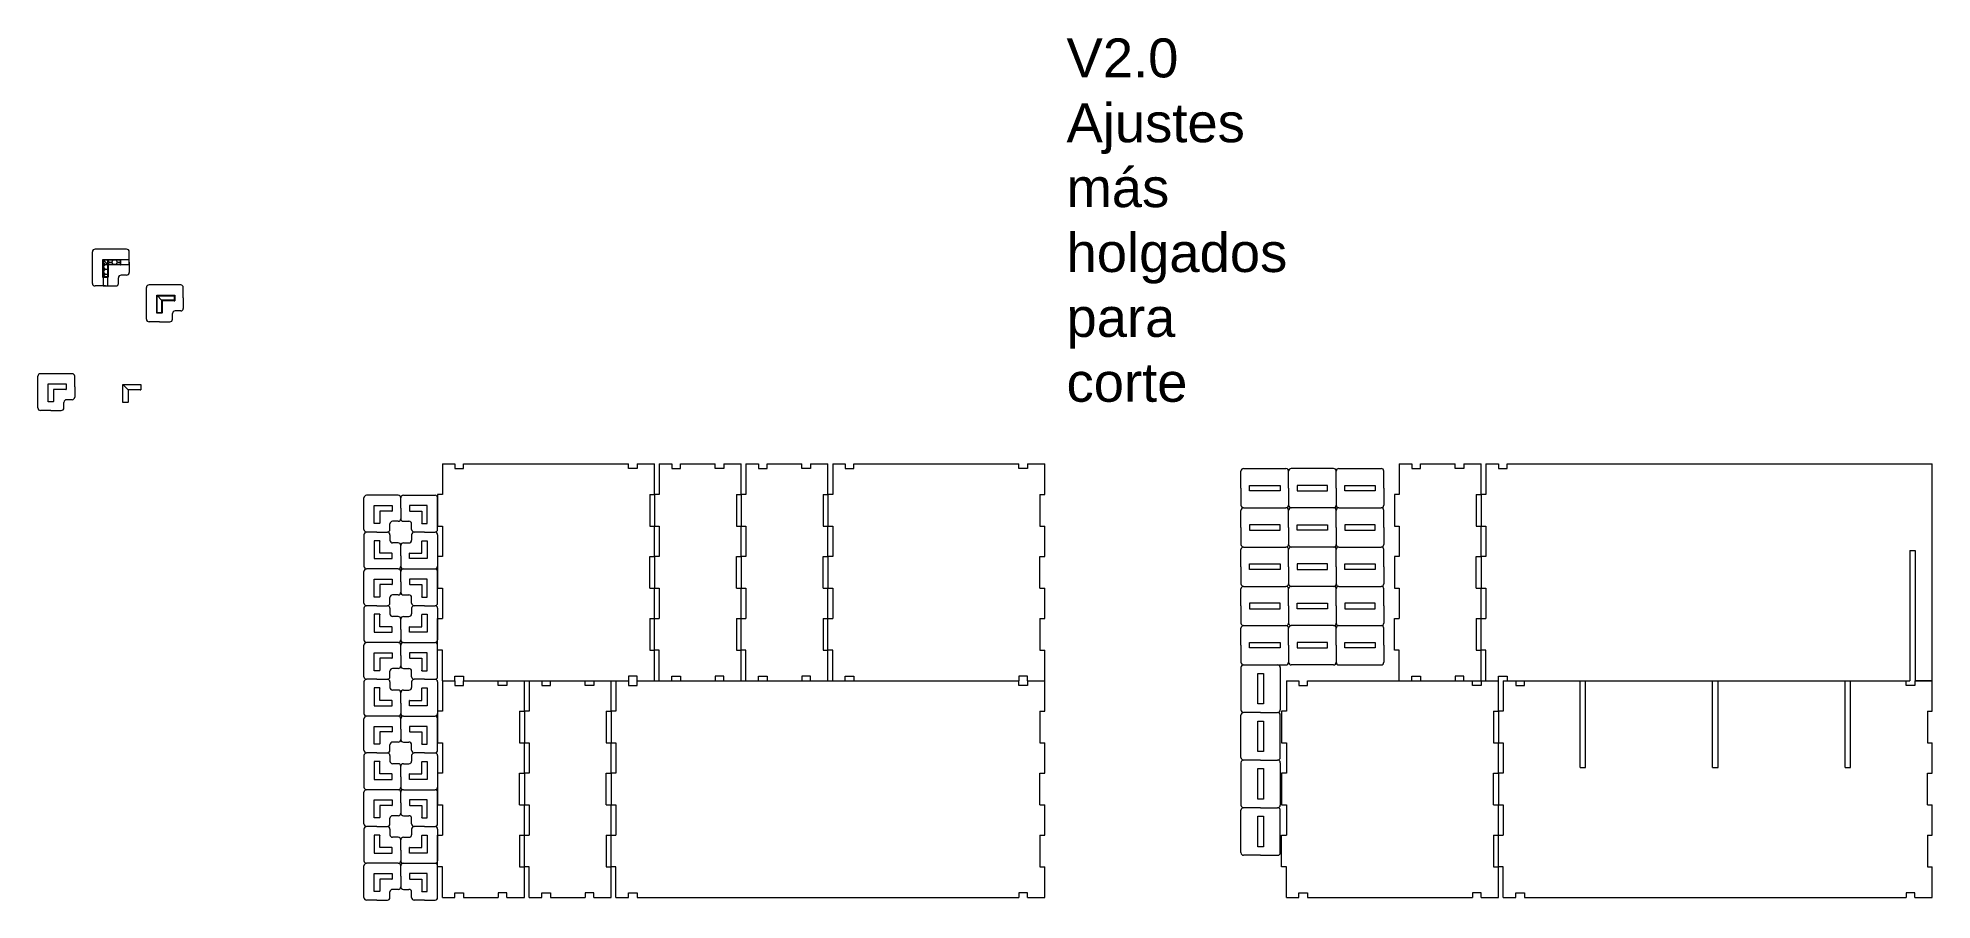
# Model space of a CAD drawing. Header units: millimetres. Extents: x 883 to 14654, y 5219 to 8318.
# Drawn here: x 7917 to 10101, y 7324 to 8318 of the extents above; entities that cross this region are included whole.
import ezdxf

# ---------------------------------------------------------------- set-up
doc = ezdxf.new("R2010")
doc.units = ezdxf.units.MM
doc.header["$LTSCALE"] = 0.05
doc.linetypes.add('ACAD_ISO03W100', pattern=[30, 12, -18])
doc.layers.add('Corte', color=1, linetype='Continuous', lineweight=5)
doc.styles.get("Standard").update_dxf_attribs({"font": 'arial.ttf'})

msp = doc.modelspace()

# ---------------------------------------------------------------- texts
at = {"layer": 'Corte', "color": 4, "linetype": 'Continuous', "lineweight": 5, "insert": (9102.607, 8317.754), "char_height": 44.89215, "attachment_point": 1}
msp.add_mtext_dynamic_manual_height_columns('V2.0 Ajustes más holgados para corte', width=51.27427, gutter_width=224.461, heights=[0], dxfattribs=at)

# ---------------------------------------------------------------- hatches: boundary and pattern name
at = {"layer": 'Corte', "linetype": 'Continuous', "lineweight": 5}
h = msp.add_hatch(dxfattribs=at)
h.set_pattern_fill('HONEY', color=1)
h.set_pattern_definition([(0, (7055.8549, 1543.1322), (4.7625, 2.7496306), [3.175, -6.35]), (120, (7055.8549, 1543.1322), (-4.7625, 2.7496307), [3.175, -6.35]), (60, (7055.8549, 1543.1322), (1e-08, 5.4992613), [-6.35, 3.175])])
h.paths.add_polyline_path([(7997.289, 8056.965), (7991.789, 8056.965), (7991.789, 8042.465), (7997.289, 8042.465)])
h.paths.add_polyline_path([(7997.289, 8062.465), (7991.789, 8062.465), (7991.789, 8056.965), (7997.289, 8056.965)])
h.paths.add_polyline_path([(8011.789, 8062.465), (7997.289, 8062.465), (7997.289, 8056.965), (8011.789, 8056.965)])

# ---------------------------------------------------------------- linework, layer by layer
at = {"layer": 'Corte', "color": 3, "linetype": 'Continuous', "lineweight": 5}
for p, q in [((7979.539, 8035.265), (7979.539, 8071.715)), ((8018.989, 8074.715), (7982.539, 8074.715)), ((7991.889, 8042.665), (7991.889, 8062.365)), ((7991.889, 8062.365), (7997.189, 8062.365)), ((7997.189, 8062.365), (8011.589, 8062.365)), ((8011.589, 8062.365), (8011.589, 8057.065)), ((8021.989, 8059.715), (8021.989, 8071.715)), ((8021.989, 8059.715), (8021.989, 8047.715)), ((7997.189, 8042.665), (7991.889, 8042.665)), ((7997.189, 8042.665), (7997.189, 8057.065)), ((8011.589, 8057.065), (7997.189, 8057.065)), ((8009.539, 8035.265), (8009.539, 8041.715)), ((8018.989, 8044.715), (8012.539, 8044.715)), ((7994.539, 8032.265), (7982.539, 8032.265)), ((7994.539, 8032.265), (8006.539, 8032.265))]:
    msp.add_line(p, q, dxfattribs=at)
at = {"layer": 'Corte', "color": 4, "linetype": 'Continuous', "lineweight": 5}
for p, q in [((7991.389, 8042.165), (7991.389, 8062.865)), ((7991.389, 8062.865), (8012.089, 8062.865)), ((8012.089, 8062.865), (8012.089, 8056.565)), ((7997.689, 8042.165), (7991.389, 8042.165)), ((8011.589, 8056.565), (7997.689, 8056.565)), ((7997.689, 8056.565), (7997.689, 8042.665)), ((7997.689, 8042.165), (7997.689, 8042.665)), ((8011.589, 8056.565), (8012.089, 8056.565)), ((8053.703, 8000.87), (8053.703, 8021.57)), ((8053.703, 8021.57), (8074.403, 8021.57)), ((8073.903, 8015.27), (8060.003, 8015.27)), ((8060.003, 8015.27), (8060.003, 8001.37)), ((8073.903, 8015.27), (8074.403, 8015.27)), ((8074.403, 8021.57), (8074.403, 8015.27)), ((8060.003, 8000.87), (8053.703, 8000.87)), ((8060.003, 8000.87), (8060.003, 8001.37)), ((8014.562, 7897.909), (8014.562, 7918.609)), ((8014.562, 7918.609), (8035.262, 7918.609)), ((8034.762, 7912.309), (8020.862, 7912.309)), ((8020.862, 7912.309), (8020.862, 7898.409)), ((8034.762, 7912.309), (8035.262, 7912.309)), ((8035.262, 7918.609), (8035.262, 7912.309)), ((8020.862, 7897.909), (8014.562, 7897.909)), ((8020.862, 7897.909), (8020.862, 7898.409))]:
    msp.add_line(p, q, dxfattribs=at)
at = {"layer": 'Corte', "color": 1, "linetype": 'Continuous', "lineweight": 5}
for p, q in [((7991.789, 8062.465), (7991.789, 8042.465)), ((7991.789, 8062.465), (7991.789, 8056.965)), ((7991.789, 8062.465), (8011.789, 8062.465)), ((7997.289, 8056.965), (7997.289, 8062.465)), ((8011.789, 8062.465), (8011.789, 8056.965)), ((8021.789, 8062.465), (8011.789, 8062.465)), ((8021.789, 8056.965), (8021.789, 8062.465)), ((7991.789, 8042.465), (7997.289, 8042.465)), ((7991.789, 8042.465), (7991.789, 8032.465)), ((7997.289, 8042.465), (7997.289, 8056.965)), ((8011.789, 8056.965), (7997.289, 8056.965)), ((7997.289, 8032.465), (7997.289, 8042.465)), ((8011.789, 8056.965), (8021.789, 8056.965)), ((7991.789, 8032.465), (7997.289, 8032.465)), ((8041.853, 7993.97), (8041.853, 8030.42)), ((8081.303, 8033.42), (8044.853, 8033.42)), ((8054.203, 8001.37), (8054.203, 8021.07)), ((8054.203, 8021.07), (8059.503, 8021.07)), ((8059.503, 8021.07), (8073.903, 8021.07)), ((8059.503, 8001.37), (8059.503, 8015.77)), ((8073.903, 8015.77), (8059.503, 8015.77)), ((8073.903, 8021.07), (8073.903, 8015.77)), ((8084.303, 8018.42), (8084.303, 8030.42)), ((8084.303, 8018.42), (8084.303, 8006.42)), ((8059.503, 8001.37), (8054.203, 8001.37)), ((8071.853, 7993.97), (8071.853, 8000.42)), ((8081.303, 8003.42), (8074.853, 8003.42)), ((8056.853, 7990.97), (8044.853, 7990.97)), ((8056.853, 7990.97), (8068.853, 7990.97)), ((7916.673, 7891.603), (7916.673, 7928.053)), ((7956.123, 7931.053), (7919.673, 7931.053)), ((7959.123, 7916.053), (7959.123, 7928.053)), ((7959.123, 7916.053), (7959.123, 7904.053)), ((7931.673, 7888.603), (7919.673, 7888.603)), ((7931.673, 7888.603), (7943.673, 7888.603)), ((7946.673, 7891.603), (7946.673, 7898.053)), ((7956.123, 7901.053), (7949.673, 7901.053))]:
    msp.add_line(p, q, dxfattribs=at)
at = {"layer": 'Corte', "color": 2, "linetype": 'Continuous', "lineweight": 5}
for p, q in [((7991.789, 8062.465), (7997.289, 8056.965)), ((7991.889, 8062.365), (7997.189, 8057.065)), ((7991.889, 8062.365), (7997.189, 8057.065))]:
    msp.add_line(p, q, dxfattribs=at)
at = {"layer": 'Corte', "color": 1, "linetype": 'ACAD_ISO03W100', "lineweight": 5}
msp.add_line((7997.289, 8056.965), (7991.789, 8056.965), dxfattribs=at)
at = {"layer": 'Corte', "linetype": 'Continuous', "lineweight": 5}
for p, q in [((8053.703, 8021.57), (8060.003, 8015.27)), ((7928.523, 7898.503), (7928.523, 7919.203)), ((7928.523, 7919.203), (7949.223, 7919.203)), ((7948.723, 7912.903), (7934.823, 7912.903)), ((7934.823, 7912.903), (7934.823, 7899.003)), ((7948.723, 7912.903), (7949.223, 7912.903)), ((7949.223, 7919.203), (7949.223, 7912.903)), ((8014.562, 7918.609), (8020.862, 7912.309)), ((7934.823, 7898.503), (7928.523, 7898.503)), ((7934.823, 7898.503), (7934.823, 7899.003)), ((8383.022, 7826.986), (8383.022, 7791.686)), ((8383.022, 7826.986), (8397.522, 7826.986)), ((8397.522, 7826.986), (8397.522, 7821.586)), ((8397.522, 7821.586), (8407.522, 7821.586)), ((8407.522, 7821.586), (8407.522, 7826.986)), ((8407.522, 7826.986), (8597.522, 7826.986)), ((8597.522, 7821.586), (8597.522, 7826.986)), ((8607.522, 7821.586), (8597.522, 7821.586)), ((8607.522, 7826.986), (8627.522, 7826.986)), ((8607.522, 7826.986), (8607.522, 7821.586)), ((8627.522, 7791.736), (8627.522, 7826.986)), ((8633.022, 7826.986), (8633.022, 7791.686)), ((8633.022, 7826.986), (8647.522, 7826.986)), ((8647.522, 7826.986), (8647.522, 7821.586)), ((8647.522, 7821.586), (8657.522, 7821.586)), ((8657.522, 7821.586), (8657.522, 7826.986)), ((8657.522, 7826.986), (8697.522, 7826.986)), ((8697.522, 7821.586), (8697.522, 7826.986)), ((8707.522, 7821.586), (8697.522, 7821.586)), ((8707.522, 7826.986), (8727.522, 7826.986)), ((8707.522, 7826.986), (8707.522, 7821.586)), ((8727.522, 7791.736), (8727.522, 7826.986)), ((8733.022, 7826.986), (8733.022, 7791.686)), ((8733.022, 7826.986), (8747.522, 7826.986)), ((8747.522, 7826.986), (8747.522, 7821.586)), ((8747.522, 7821.586), (8757.522, 7821.586)), ((8757.522, 7821.586), (8757.522, 7826.986)), ((8757.522, 7826.986), (8797.522, 7826.986)), ((8797.522, 7821.586), (8797.522, 7826.986)), ((8807.522, 7821.586), (8797.522, 7821.586)), ((8807.522, 7826.986), (8827.522, 7826.986)), ((8807.522, 7826.986), (8807.522, 7821.586)), ((8827.522, 7791.736), (8827.522, 7826.986)), ((8833.022, 7826.986), (8833.022, 7791.686)), ((8833.022, 7826.986), (8847.522, 7826.986)), ((8847.522, 7826.986), (8847.522, 7821.586)), ((8847.522, 7821.586), (8857.522, 7821.586)), ((8857.522, 7821.586), (8857.522, 7826.986)), ((8857.522, 7826.986), (9047.522, 7826.986)), ((9047.522, 7821.586), (9047.522, 7826.986)), ((9057.522, 7821.586), (9047.522, 7821.586)), ((9057.522, 7826.986), (9077.522, 7826.986)), ((9057.522, 7826.986), (9057.522, 7821.586)), ((9077.522, 7791.736), (9077.522, 7826.986)), ((9303.741, 7799.074), (9303.741, 7818.724)), ((9306.741, 7821.724), (9355.641, 7821.724)), ((9358.641, 7799.074), (9358.641, 7818.724)), ((9410.541, 7821.724), (9361.641, 7821.724)), ((9413.541, 7799.074), (9413.541, 7818.724)), ((9416.541, 7821.724), (9465.441, 7821.724)), ((9468.441, 7799.074), (9468.441, 7818.724)), ((9486.071, 7826.986), (9486.071, 7791.686)), ((9486.071, 7826.986), (9500.571, 7826.986)), ((9500.571, 7826.986), (9500.571, 7821.586)), ((9500.571, 7821.586), (9510.571, 7821.586)), ((9510.571, 7821.586), (9510.571, 7826.986)), ((9510.571, 7826.986), (9550.571, 7826.986)), ((9550.571, 7821.586), (9550.571, 7826.986)), ((9560.571, 7821.586), (9550.571, 7821.586)), ((9560.571, 7826.986), (9580.571, 7826.986)), ((9560.571, 7826.986), (9560.571, 7821.586)), ((9580.571, 7791.736), (9580.571, 7826.986)), ((9586.071, 7826.986), (9586.071, 7791.686)), ((9586.071, 7826.986), (9600.571, 7826.986)), ((9600.571, 7826.986), (9600.571, 7821.586)), ((9600.571, 7821.586), (9610.571, 7821.586)), ((9610.571, 7826.986), (10100.571, 7826.986)), ((9610.571, 7821.586), (9610.571, 7826.986)), ((10100.571, 7576.986), (10100.571, 7826.986)), ((9303.741, 7799.074), (9303.741, 7779.424)), ((9313.641, 7802.224), (9348.741, 7802.224)), ((9313.641, 7795.924), (9313.641, 7802.224)), ((9348.741, 7802.224), (9348.741, 7795.924)), ((9358.641, 7799.074), (9358.641, 7779.424)), ((9403.641, 7802.224), (9368.541, 7802.224)), ((9368.541, 7802.224), (9368.541, 7795.924)), ((9403.641, 7795.924), (9403.641, 7802.224)), ((9413.541, 7799.074), (9413.541, 7779.424)), ((9423.441, 7802.224), (9458.541, 7802.224)), ((9423.441, 7795.924), (9423.441, 7802.224)), ((9458.541, 7802.224), (9458.541, 7795.924)), ((9468.441, 7799.074), (9468.441, 7779.424)), ((8292.622, 7751.403), (8292.622, 7787.853)), ((8332.072, 7790.853), (8295.622, 7790.853)), ((8304.472, 7758.303), (8304.472, 7779.003)), ((8304.472, 7779.003), (8325.172, 7779.003)), ((8325.172, 7779.003), (8325.172, 7772.703)), ((8335.072, 7775.853), (8335.072, 7787.853)), ((8335.072, 7775.853), (8335.072, 7763.853)), ((8338.072, 7790.853), (8374.522, 7790.853)), ((8365.672, 7779.003), (8344.972, 7779.003)), ((8344.972, 7779.003), (8344.972, 7772.703)), ((8365.672, 7758.303), (8365.672, 7779.003)), ((8383.022, 7791.686), (8377.522, 7791.686)), ((8377.522, 7791.686), (8377.522, 7755.286)), ((8377.522, 7751.403), (8377.522, 7787.853)), ((8622.022, 7791.736), (8627.522, 7791.736)), ((8622.022, 7791.736), (8622.022, 7755.236)), ((8633.022, 7791.686), (8627.522, 7791.686)), ((8627.522, 7791.686), (8627.522, 7755.286)), ((8722.022, 7791.736), (8727.522, 7791.736)), ((8722.022, 7791.736), (8722.022, 7755.236)), ((8733.022, 7791.686), (8727.522, 7791.686)), ((8727.522, 7791.686), (8727.522, 7755.286)), ((8822.022, 7791.736), (8827.522, 7791.736)), ((8822.022, 7791.736), (8822.022, 7755.236)), ((8833.022, 7791.686), (8827.522, 7791.686)), ((8827.522, 7791.686), (8827.522, 7755.286)), ((9072.022, 7791.736), (9077.522, 7791.736)), ((9072.022, 7791.736), (9072.022, 7755.236)), ((9306.741, 7776.424), (9355.641, 7776.424)), ((9348.741, 7795.924), (9313.641, 7795.924)), ((9410.541, 7776.424), (9361.641, 7776.424)), ((9368.541, 7795.924), (9403.641, 7795.924)), ((9416.541, 7776.424), (9465.441, 7776.424)), ((9458.541, 7795.924), (9423.441, 7795.924)), ((9486.071, 7791.686), (9480.571, 7791.686)), ((9480.571, 7791.686), (9480.571, 7755.286)), ((9575.071, 7791.736), (9580.571, 7791.736)), ((9575.071, 7791.736), (9575.071, 7755.236)), ((9586.071, 7791.686), (9580.571, 7791.686)), ((9580.571, 7791.686), (9580.571, 7755.286)), ((8310.772, 7758.303), (8304.472, 7758.303)), ((8324.672, 7772.703), (8310.772, 7772.703)), ((8310.772, 7772.703), (8310.772, 7758.803)), ((8310.772, 7758.303), (8310.772, 7758.803)), ((8322.622, 7751.403), (8322.622, 7757.853)), ((8324.672, 7772.703), (8325.172, 7772.703)), ((8332.072, 7760.853), (8325.622, 7760.853)), ((8338.072, 7760.853), (8344.522, 7760.853)), ((8345.472, 7772.703), (8344.972, 7772.703)), ((8345.472, 7772.703), (8359.372, 7772.703)), ((8347.522, 7751.403), (8347.522, 7757.853)), ((8359.372, 7772.703), (8359.372, 7758.803)), ((8359.372, 7758.303), (8359.372, 7758.803)), ((8359.372, 7758.303), (8365.672, 7758.303)), ((8377.522, 7755.286), (8383.022, 7755.286)), ((8383.022, 7755.286), (8383.022, 7720.186)), ((8622.022, 7755.236), (8627.522, 7755.236)), ((8627.522, 7755.286), (8633.022, 7755.286)), ((8627.522, 7720.236), (8627.522, 7755.236)), ((8633.022, 7755.286), (8633.022, 7720.186)), ((8722.022, 7755.236), (8727.522, 7755.236)), ((8727.522, 7755.286), (8733.022, 7755.286)), ((8727.522, 7720.236), (8727.522, 7755.236)), ((8733.022, 7755.286), (8733.022, 7720.186)), ((8822.022, 7755.236), (8827.522, 7755.236)), ((8827.522, 7755.286), (8833.022, 7755.286)), ((8827.522, 7720.236), (8827.522, 7755.236)), ((8833.022, 7755.286), (8833.022, 7720.186)), ((9072.022, 7755.236), (9077.522, 7755.236)), ((9077.522, 7720.236), (9077.522, 7755.236)), ((9303.741, 7753.774), (9303.741, 7773.424)), ((9303.741, 7753.774), (9303.741, 7734.124)), ((9348.741, 7756.924), (9313.641, 7756.924)), ((9313.641, 7756.924), (9313.641, 7750.624)), ((9348.741, 7750.624), (9348.741, 7756.924)), ((9358.641, 7753.774), (9358.641, 7773.424)), ((9358.641, 7753.774), (9358.641, 7734.124)), ((9368.541, 7750.624), (9368.541, 7756.924)), ((9368.541, 7756.924), (9403.641, 7756.924)), ((9403.641, 7756.924), (9403.641, 7750.624)), ((9413.541, 7753.774), (9413.541, 7773.424)), ((9413.541, 7753.774), (9413.541, 7734.124)), ((9458.541, 7756.924), (9423.441, 7756.924)), ((9423.441, 7756.924), (9423.441, 7750.624)), ((9458.541, 7750.624), (9458.541, 7756.924)), ((9468.441, 7753.774), (9468.441, 7773.424)), ((9468.441, 7753.774), (9468.441, 7734.124)), ((9480.571, 7755.286), (9486.071, 7755.286)), ((9486.071, 7755.286), (9486.071, 7720.186)), ((9575.071, 7755.236), (9580.571, 7755.236)), ((9580.571, 7755.286), (9586.071, 7755.286)), ((9580.571, 7720.236), (9580.571, 7755.236)), ((9586.071, 7755.286), (9586.071, 7720.186)), ((8292.622, 7745.403), (8292.622, 7708.953)), ((8307.622, 7748.403), (8295.622, 7748.403)), ((8310.772, 7738.503), (8304.472, 7738.503)), ((8304.472, 7738.503), (8304.472, 7717.803)), ((8307.622, 7748.403), (8319.622, 7748.403)), ((8310.772, 7738.503), (8310.772, 7738.003)), ((8310.772, 7724.103), (8310.772, 7738.003)), ((8322.622, 7745.403), (8322.622, 7738.953)), ((8332.072, 7735.953), (8325.622, 7735.953)), ((8335.072, 7720.953), (8335.072, 7732.953)), ((8338.072, 7735.953), (8344.522, 7735.953)), ((8347.522, 7745.403), (8347.522, 7738.953)), ((8362.522, 7748.403), (8350.522, 7748.403)), ((8359.372, 7738.503), (8359.372, 7738.003)), ((8359.372, 7738.503), (8365.672, 7738.503)), ((8359.372, 7724.103), (8359.372, 7738.003)), ((8362.522, 7748.403), (8374.522, 7748.403)), ((8365.672, 7738.503), (8365.672, 7717.803)), ((8377.522, 7745.403), (8377.522, 7708.953)), ((9306.741, 7731.124), (9355.641, 7731.124)), ((9313.641, 7750.624), (9348.741, 7750.624)), ((9410.541, 7731.124), (9361.641, 7731.124)), ((9403.641, 7750.624), (9368.541, 7750.624)), ((9416.541, 7731.124), (9465.441, 7731.124)), ((9423.441, 7750.624), (9458.541, 7750.624)), ((8304.472, 7717.803), (8325.172, 7717.803)), ((8324.672, 7724.103), (8310.772, 7724.103)), ((8324.672, 7724.103), (8325.172, 7724.103)), ((8325.172, 7717.803), (8325.172, 7724.103)), ((8335.072, 7720.953), (8335.072, 7708.953)), ((8344.972, 7717.803), (8344.972, 7724.103)), ((8345.472, 7724.103), (8344.972, 7724.103)), ((8365.672, 7717.803), (8344.972, 7717.803)), ((8345.472, 7724.103), (8359.372, 7724.103)), ((8383.022, 7720.186), (8377.522, 7720.186)), ((8377.522, 7720.186), (8377.522, 7683.786)), ((8622.022, 7720.236), (8627.522, 7720.236)), ((8622.022, 7683.736), (8622.022, 7720.236)), ((8633.022, 7720.186), (8627.522, 7720.186)), ((8627.522, 7720.186), (8627.522, 7683.786)), ((8722.022, 7720.236), (8727.522, 7720.236)), ((8722.022, 7683.736), (8722.022, 7720.236)), ((8733.022, 7720.186), (8727.522, 7720.186)), ((8727.522, 7720.186), (8727.522, 7683.786)), ((8822.022, 7720.236), (8827.522, 7720.236)), ((8822.022, 7683.736), (8822.022, 7720.236)), ((8833.022, 7720.186), (8827.522, 7720.186)), ((8827.522, 7720.186), (8827.522, 7683.786)), ((9072.022, 7720.236), (9077.522, 7720.236)), ((9072.022, 7683.736), (9072.022, 7720.236)), ((9303.741, 7708.474), (9303.741, 7728.124)), ((9313.641, 7711.624), (9348.741, 7711.624)), ((9313.641, 7705.324), (9313.641, 7711.624)), ((9348.741, 7711.624), (9348.741, 7705.324)), ((9358.641, 7708.474), (9358.641, 7728.124)), ((9403.641, 7711.624), (9368.541, 7711.624)), ((9368.541, 7711.624), (9368.541, 7705.324)), ((9403.641, 7705.324), (9403.641, 7711.624)), ((9413.541, 7708.474), (9413.541, 7728.124)), ((9423.441, 7711.624), (9458.541, 7711.624)), ((9423.441, 7705.324), (9423.441, 7711.624)), ((9458.541, 7711.624), (9458.541, 7705.324)), ((9468.441, 7708.474), (9468.441, 7728.124)), ((9486.071, 7720.186), (9480.571, 7720.186)), ((9480.571, 7720.186), (9480.571, 7683.786)), ((9575.071, 7720.236), (9580.571, 7720.236)), ((9575.071, 7683.736), (9575.071, 7720.236)), ((9586.071, 7720.186), (9580.571, 7720.186)), ((9580.571, 7720.186), (9580.571, 7683.786)), ((10074.771, 7726.986), (10074.771, 7576.986)), ((10074.771, 7726.986), (10081.071, 7726.986)), ((10081.071, 7726.986), (10081.071, 7576.986)), ((8292.622, 7666.503), (8292.622, 7702.953)), ((8332.072, 7705.953), (8295.622, 7705.953)), ((8304.472, 7673.403), (8304.472, 7694.103)), ((8304.472, 7694.103), (8325.172, 7694.103)), ((8324.672, 7687.803), (8310.772, 7687.803)), ((8310.772, 7687.803), (8310.772, 7673.903)), ((8324.672, 7687.803), (8325.172, 7687.803)), ((8325.172, 7694.103), (8325.172, 7687.803)), ((8335.072, 7690.953), (8335.072, 7702.953)), ((8335.072, 7690.953), (8335.072, 7678.953)), ((8338.072, 7705.953), (8374.522, 7705.953)), ((8365.672, 7694.103), (8344.972, 7694.103)), ((8344.972, 7694.103), (8344.972, 7687.803)), ((8345.472, 7687.803), (8344.972, 7687.803)), ((8345.472, 7687.803), (8359.372, 7687.803)), ((8359.372, 7687.803), (8359.372, 7673.903)), ((8365.672, 7673.403), (8365.672, 7694.103)), ((8377.522, 7666.503), (8377.522, 7702.953)), ((9303.741, 7708.474), (9303.741, 7688.824)), ((9348.741, 7705.324), (9313.641, 7705.324)), ((9358.641, 7708.474), (9358.641, 7688.824)), ((9368.541, 7705.324), (9403.641, 7705.324)), ((9413.541, 7708.474), (9413.541, 7688.824)), ((9458.541, 7705.324), (9423.441, 7705.324)), ((9468.441, 7708.474), (9468.441, 7688.824)), ((8310.772, 7673.403), (8304.472, 7673.403)), ((8310.772, 7673.403), (8310.772, 7673.903)), ((8322.622, 7666.503), (8322.622, 7672.953)), ((8332.072, 7675.953), (8325.622, 7675.953)), ((8338.072, 7675.953), (8344.522, 7675.953)), ((8347.522, 7666.503), (8347.522, 7672.953)), ((8359.372, 7673.403), (8359.372, 7673.903)), ((8359.372, 7673.403), (8365.672, 7673.403)), ((8377.522, 7683.786), (8383.022, 7683.786)), ((8383.022, 7683.786), (8383.022, 7648.686)), ((8622.022, 7683.736), (8627.522, 7683.736)), ((8627.522, 7683.786), (8633.022, 7683.786)), ((8627.522, 7648.736), (8627.522, 7683.736)), ((8633.022, 7683.786), (8633.022, 7648.686)), ((8722.022, 7683.736), (8727.522, 7683.736)), ((8727.522, 7683.786), (8733.022, 7683.786)), ((8727.522, 7648.736), (8727.522, 7683.736)), ((8733.022, 7683.786), (8733.022, 7648.686)), ((8822.022, 7683.736), (8827.522, 7683.736)), ((8827.522, 7683.786), (8833.022, 7683.786)), ((8827.522, 7648.736), (8827.522, 7683.736)), ((8833.022, 7683.786), (8833.022, 7648.686)), ((9072.022, 7683.736), (9077.522, 7683.736)), ((9077.522, 7648.736), (9077.522, 7683.736)), ((9303.741, 7663.174), (9303.741, 7682.824)), ((9306.741, 7685.824), (9355.641, 7685.824)), ((9348.741, 7666.324), (9313.641, 7666.324)), ((9313.641, 7666.324), (9313.641, 7660.024)), ((9348.741, 7660.024), (9348.741, 7666.324)), ((9358.641, 7663.174), (9358.641, 7682.824)), ((9410.541, 7685.824), (9361.641, 7685.824)), ((9368.541, 7660.024), (9368.541, 7666.324)), ((9368.541, 7666.324), (9403.641, 7666.324)), ((9403.641, 7666.324), (9403.641, 7660.024)), ((9413.541, 7663.174), (9413.541, 7682.824)), ((9416.541, 7685.824), (9465.441, 7685.824)), ((9458.541, 7666.324), (9423.441, 7666.324)), ((9423.441, 7666.324), (9423.441, 7660.024)), ((9458.541, 7660.024), (9458.541, 7666.324)), ((9468.441, 7663.174), (9468.441, 7682.824)), ((9480.571, 7683.786), (9486.071, 7683.786)), ((9486.071, 7683.786), (9486.071, 7648.686)), ((9575.071, 7683.736), (9580.571, 7683.736)), ((9580.571, 7683.786), (9586.071, 7683.786)), ((9580.571, 7648.736), (9580.571, 7683.736)), ((9586.071, 7683.786), (9586.071, 7648.686)), ((8292.622, 7660.503), (8292.622, 7624.053)), ((8307.622, 7663.503), (8295.622, 7663.503)), ((8310.772, 7653.603), (8304.472, 7653.603)), ((8304.472, 7653.603), (8304.472, 7632.903)), ((8307.622, 7663.503), (8319.622, 7663.503)), ((8310.772, 7653.603), (8310.772, 7653.103)), ((8310.772, 7639.203), (8310.772, 7653.103)), ((8322.622, 7660.503), (8322.622, 7654.053)), ((8332.072, 7651.053), (8325.622, 7651.053)), ((8335.072, 7636.053), (8335.072, 7648.053)), ((8338.072, 7651.053), (8344.522, 7651.053)), ((8347.522, 7660.503), (8347.522, 7654.053)), ((8362.522, 7663.503), (8350.522, 7663.503)), ((8359.372, 7653.603), (8359.372, 7653.103)), ((8359.372, 7653.603), (8365.672, 7653.603)), ((8359.372, 7639.203), (8359.372, 7653.103)), ((8362.522, 7663.503), (8374.522, 7663.503)), ((8365.672, 7653.603), (8365.672, 7632.903)), ((8377.522, 7660.503), (8377.522, 7624.053)), ((8377.522, 7612.286), (8377.522, 7648.686)), ((8377.522, 7648.686), (8383.022, 7648.686)), ((8622.022, 7648.736), (8627.522, 7648.736)), ((8622.022, 7648.736), (8622.022, 7612.236)), ((8627.522, 7612.286), (8627.522, 7648.686)), ((8627.522, 7648.686), (8633.022, 7648.686)), ((8722.022, 7648.736), (8727.522, 7648.736)), ((8722.022, 7648.736), (8722.022, 7612.236)), ((8727.522, 7612.286), (8727.522, 7648.686)), ((8727.522, 7648.686), (8733.022, 7648.686)), ((8822.022, 7648.736), (8827.522, 7648.736)), ((8822.022, 7648.736), (8822.022, 7612.236)), ((8827.522, 7612.286), (8827.522, 7648.686)), ((8827.522, 7648.686), (8833.022, 7648.686)), ((9072.022, 7648.736), (9077.522, 7648.736)), ((9072.022, 7648.736), (9072.022, 7612.236)), ((9303.741, 7663.174), (9303.741, 7643.524)), ((9313.641, 7660.024), (9348.741, 7660.024)), ((9358.641, 7663.174), (9358.641, 7643.524)), ((9403.641, 7660.024), (9368.541, 7660.024)), ((9413.541, 7663.174), (9413.541, 7643.524)), ((9423.441, 7660.024), (9458.541, 7660.024)), ((9468.441, 7663.174), (9468.441, 7643.524)), ((9480.571, 7612.286), (9480.571, 7648.686)), ((9480.571, 7648.686), (9486.071, 7648.686)), ((9575.071, 7648.736), (9580.571, 7648.736)), ((9575.071, 7648.736), (9575.071, 7612.236)), ((9580.571, 7612.286), (9580.571, 7648.686)), ((9580.571, 7648.686), (9586.071, 7648.686)), ((8304.472, 7632.903), (8325.172, 7632.903)), ((8324.672, 7639.203), (8310.772, 7639.203)), ((8324.672, 7639.203), (8325.172, 7639.203)), ((8325.172, 7632.903), (8325.172, 7639.203)), ((8335.072, 7636.053), (8335.072, 7624.053)), ((8344.972, 7632.903), (8344.972, 7639.203)), ((8345.472, 7639.203), (8344.972, 7639.203)), ((8365.672, 7632.903), (8344.972, 7632.903)), ((8345.472, 7639.203), (8359.372, 7639.203)), ((9303.741, 7617.874), (9303.741, 7637.524)), ((9306.741, 7640.524), (9355.641, 7640.524)), ((9358.641, 7617.874), (9358.641, 7637.524)), ((9410.541, 7640.524), (9361.641, 7640.524)), ((9413.541, 7617.874), (9413.541, 7637.524)), ((9416.541, 7640.524), (9465.441, 7640.524)), ((9468.441, 7617.874), (9468.441, 7637.524)), ((8292.622, 7581.603), (8292.622, 7618.053)), ((8332.072, 7621.053), (8295.622, 7621.053)), ((8304.472, 7588.503), (8304.472, 7609.203)), ((8304.472, 7609.203), (8325.172, 7609.203)), ((8324.672, 7602.903), (8310.772, 7602.903)), ((8310.772, 7602.903), (8310.772, 7589.003)), ((8324.672, 7602.903), (8325.172, 7602.903)), ((8325.172, 7609.203), (8325.172, 7602.903)), ((8335.072, 7606.053), (8335.072, 7618.053)), ((8335.072, 7606.053), (8335.072, 7594.053)), ((8338.072, 7621.053), (8374.522, 7621.053)), ((8365.672, 7609.203), (8344.972, 7609.203)), ((8344.972, 7609.203), (8344.972, 7602.903)), ((8345.472, 7602.903), (8344.972, 7602.903)), ((8345.472, 7602.903), (8359.372, 7602.903)), ((8359.372, 7602.903), (8359.372, 7589.003)), ((8365.672, 7588.503), (8365.672, 7609.203)), ((8377.522, 7581.603), (8377.522, 7618.053)), ((8383.022, 7612.286), (8377.522, 7612.286)), ((8383.022, 7576.986), (8383.022, 7612.286)), ((8622.022, 7612.236), (8627.522, 7612.236)), ((8633.022, 7612.286), (8627.522, 7612.286)), ((8627.522, 7576.986), (8627.522, 7612.236)), ((8633.022, 7576.986), (8633.022, 7612.286)), ((8722.022, 7612.236), (8727.522, 7612.236)), ((8733.022, 7612.286), (8727.522, 7612.286)), ((8727.522, 7576.986), (8727.522, 7612.236)), ((8733.022, 7576.986), (8733.022, 7612.286)), ((8822.022, 7612.236), (8827.522, 7612.236)), ((8833.022, 7612.286), (8827.522, 7612.286)), ((8827.522, 7576.986), (8827.522, 7612.236)), ((8833.022, 7576.986), (8833.022, 7612.286)), ((9072.022, 7612.236), (9077.522, 7612.236)), ((9077.522, 7576.986), (9077.522, 7612.236)), ((9303.741, 7617.874), (9303.741, 7598.224)), ((9313.641, 7621.024), (9348.741, 7621.024)), ((9313.641, 7614.724), (9313.641, 7621.024)), ((9348.741, 7614.724), (9313.641, 7614.724)), ((9348.741, 7621.024), (9348.741, 7614.724)), ((9358.641, 7617.874), (9358.641, 7598.224)), ((9403.641, 7621.024), (9368.541, 7621.024)), ((9368.541, 7621.024), (9368.541, 7614.724)), ((9368.541, 7614.724), (9403.641, 7614.724)), ((9403.641, 7614.724), (9403.641, 7621.024)), ((9413.541, 7617.874), (9413.541, 7598.224)), ((9423.441, 7621.024), (9458.541, 7621.024)), ((9423.441, 7614.724), (9423.441, 7621.024)), ((9458.541, 7614.724), (9423.441, 7614.724)), ((9458.541, 7621.024), (9458.541, 7614.724)), ((9468.441, 7617.874), (9468.441, 7598.224)), ((9486.071, 7612.286), (9480.571, 7612.286)), ((9486.071, 7576.986), (9486.071, 7612.286)), ((9575.071, 7612.236), (9580.571, 7612.236)), ((9586.071, 7612.286), (9580.571, 7612.286)), ((9580.571, 7576.986), (9580.571, 7612.236)), ((9586.071, 7576.986), (9586.071, 7612.286)), ((8307.622, 7578.603), (8295.622, 7578.603)), ((8310.772, 7588.503), (8304.472, 7588.503)), ((8307.622, 7578.603), (8319.622, 7578.603)), ((8310.772, 7588.503), (8310.772, 7589.003)), ((8322.622, 7581.603), (8322.622, 7588.053)), ((8332.072, 7591.053), (8325.622, 7591.053)), ((8338.072, 7591.053), (8344.522, 7591.053)), ((8347.522, 7581.603), (8347.522, 7588.053)), ((8362.522, 7578.603), (8350.522, 7578.603)), ((8359.372, 7588.503), (8359.372, 7589.003)), ((8359.372, 7588.503), (8365.672, 7588.503)), ((8362.522, 7578.603), (8374.522, 7578.603)), ((8397.522, 7576.986), (8397.522, 7582.386)), ((8397.522, 7582.386), (8407.522, 7582.386)), ((8407.522, 7582.386), (8407.522, 7576.986)), ((8607.522, 7582.386), (8597.522, 7582.386)), ((8597.522, 7582.386), (8597.522, 7576.986)), ((8607.522, 7576.986), (8607.522, 7582.386)), ((8647.522, 7576.986), (8647.522, 7582.386)), ((8647.522, 7582.386), (8657.522, 7582.386)), ((8657.522, 7582.386), (8657.522, 7576.986)), ((8707.522, 7582.386), (8697.522, 7582.386)), ((8697.522, 7582.386), (8697.522, 7576.986)), ((8707.522, 7576.986), (8707.522, 7582.386)), ((8747.522, 7576.986), (8747.522, 7582.386)), ((8747.522, 7582.386), (8757.522, 7582.386)), ((8757.522, 7582.386), (8757.522, 7576.986)), ((8807.522, 7582.386), (8797.522, 7582.386)), ((8797.522, 7582.386), (8797.522, 7576.986)), ((8807.522, 7576.986), (8807.522, 7582.386)), ((8847.522, 7576.986), (8847.522, 7582.386)), ((8847.522, 7582.386), (8857.522, 7582.386)), ((8857.522, 7582.386), (8857.522, 7576.986)), ((9057.522, 7582.386), (9047.522, 7582.386)), ((9047.522, 7582.386), (9047.522, 7576.986)), ((9057.522, 7576.986), (9057.522, 7582.386)), ((9303.741, 7592.25), (9303.741, 7543.35)), ((9306.741, 7595.25), (9355.641, 7595.25)), ((9323.241, 7550.25), (9323.241, 7585.35)), ((9323.241, 7585.35), (9329.541, 7585.35)), ((9329.541, 7585.35), (9329.541, 7550.25)), ((9349.041, 7592.25), (9349.041, 7543.35)), ((9410.541, 7595.224), (9361.641, 7595.224)), ((9416.541, 7595.224), (9465.441, 7595.224)), ((9500.571, 7576.986), (9500.571, 7582.386)), ((9500.571, 7582.386), (9510.571, 7582.386)), ((9510.571, 7582.386), (9510.571, 7576.986)), ((9560.571, 7582.386), (9550.571, 7582.386)), ((9550.571, 7582.386), (9550.571, 7576.986)), ((9560.571, 7576.986), (9560.571, 7582.386)), ((9600.571, 7576.986), (9600.571, 7582.386)), ((9600.571, 7582.386), (9610.571, 7582.386)), ((9610.571, 7582.386), (9610.571, 7576.986)), ((8292.622, 7575.603), (8292.622, 7539.153)), ((8310.772, 7568.703), (8304.472, 7568.703)), ((8304.472, 7568.703), (8304.472, 7548.003)), ((8310.772, 7568.703), (8310.772, 7568.203)), ((8310.772, 7554.303), (8310.772, 7568.203)), ((8322.622, 7575.603), (8322.622, 7569.153)), ((8332.072, 7566.153), (8325.622, 7566.153)), ((8335.072, 7551.153), (8335.072, 7563.153)), ((8338.072, 7566.153), (8344.522, 7566.153)), ((8347.522, 7575.603), (8347.522, 7569.153)), ((8359.372, 7568.703), (8359.372, 7568.203)), ((8359.372, 7568.703), (8365.672, 7568.703)), ((8359.372, 7554.303), (8359.372, 7568.203)), ((8365.672, 7568.703), (8365.672, 7548.003)), ((8377.522, 7575.603), (8377.522, 7539.153)), ((8383.022, 7576.986), (8397.522, 7576.986)), ((8383.022, 7576.986), (8383.022, 7541.686)), ((8383.022, 7576.986), (8397.522, 7576.986)), ((8397.522, 7576.986), (8397.522, 7571.586)), ((8397.522, 7571.586), (8407.522, 7571.586)), ((8407.522, 7576.986), (8597.522, 7576.986)), ((8407.522, 7571.586), (8407.522, 7576.986)), ((8407.522, 7576.986), (8447.522, 7576.986)), ((8447.522, 7571.586), (8447.522, 7576.986)), ((8457.522, 7571.586), (8447.522, 7571.586)), ((8457.522, 7576.986), (8477.522, 7576.986)), ((8457.522, 7576.986), (8457.522, 7571.586)), ((8477.522, 7541.736), (8477.522, 7576.986)), ((8483.022, 7576.986), (8483.022, 7541.686)), ((8483.022, 7576.986), (8497.522, 7576.986)), ((8497.522, 7576.986), (8497.522, 7571.586)), ((8497.522, 7571.586), (8507.522, 7571.586)), ((8507.522, 7571.586), (8507.522, 7576.986)), ((8507.522, 7576.986), (8547.522, 7576.986)), ((8547.522, 7571.586), (8547.522, 7576.986)), ((8557.522, 7571.586), (8547.522, 7571.586)), ((8557.522, 7576.986), (8577.522, 7576.986)), ((8557.522, 7576.986), (8557.522, 7571.586)), ((8577.522, 7541.736), (8577.522, 7576.986)), ((8583.022, 7576.986), (8583.022, 7541.686)), ((8583.022, 7576.986), (8597.522, 7576.986)), ((8597.522, 7576.986), (8597.522, 7571.586)), ((8597.522, 7571.586), (8607.522, 7571.586)), ((8607.522, 7576.986), (9047.522, 7576.986)), ((8607.522, 7571.586), (8607.522, 7576.986)), ((8607.522, 7576.986), (8627.522, 7576.986)), ((8633.022, 7576.986), (8647.522, 7576.986)), ((8657.522, 7576.986), (8697.522, 7576.986)), ((8707.522, 7576.986), (8727.522, 7576.986)), ((8733.022, 7576.986), (8747.522, 7576.986)), ((8757.522, 7576.986), (8797.522, 7576.986)), ((8807.522, 7576.986), (8827.522, 7576.986)), ((8833.022, 7576.986), (8847.522, 7576.986)), ((8857.522, 7576.986), (9047.522, 7576.986)), ((9047.522, 7571.586), (9047.522, 7576.986)), ((9057.522, 7571.586), (9047.522, 7571.586)), ((9057.522, 7576.986), (9077.522, 7576.986)), ((9057.522, 7576.986), (9057.522, 7571.586)), ((9057.522, 7576.986), (9077.522, 7576.986)), ((9077.522, 7541.736), (9077.522, 7576.986)), ((9356.071, 7576.986), (9356.071, 7541.686)), ((9356.071, 7576.986), (9370.571, 7576.986)), ((9370.571, 7576.986), (9370.571, 7571.586)), ((9370.571, 7571.586), (9380.571, 7571.586)), ((9380.571, 7571.586), (9380.571, 7576.986)), ((9380.571, 7576.986), (9570.571, 7576.986)), ((9486.071, 7576.986), (9500.571, 7576.986)), ((9510.571, 7576.986), (9550.571, 7576.986)), ((9560.571, 7576.986), (9580.571, 7576.986)), ((9570.571, 7571.586), (9570.571, 7576.986)), ((9580.571, 7571.586), (9570.571, 7571.586)), ((9580.571, 7576.986), (9600.571, 7576.986)), ((9580.571, 7576.986), (9580.571, 7571.586)), ((9586.071, 7576.986), (9600.571, 7576.986)), ((9600.571, 7541.736), (9600.571, 7576.986)), ((9606.071, 7576.986), (9620.571, 7576.986)), ((9606.071, 7576.986), (9606.071, 7541.686)), ((9620.571, 7576.986), (9620.571, 7571.586)), ((9620.571, 7576.986), (9630.571, 7576.986)), ((9620.571, 7571.586), (9630.571, 7571.586)), ((9630.571, 7576.986), (9695.121, 7576.986)), ((9630.571, 7571.586), (9630.571, 7576.986)), ((9694.621, 7476.986), (9694.621, 7576.986)), ((9695.121, 7576.986), (9700.421, 7576.986)), ((9700.421, 7576.986), (9847.921, 7576.986)), ((9700.921, 7476.986), (9700.921, 7576.986)), ((9847.421, 7476.986), (9847.421, 7576.986)), ((9847.921, 7576.986), (9853.221, 7576.986)), ((9853.221, 7576.986), (10000.721, 7576.986)), ((9853.721, 7476.986), (9853.721, 7576.986)), ((10000.221, 7476.986), (10000.221, 7576.986)), ((10000.721, 7576.986), (10006.021, 7576.986)), ((10006.021, 7576.986), (10070.571, 7576.986)), ((10006.521, 7476.986), (10006.521, 7576.986)), ((10070.571, 7571.586), (10070.571, 7576.986)), ((10070.571, 7576.986), (10074.771, 7576.986)), ((10080.571, 7571.586), (10070.571, 7571.586)), ((10080.571, 7576.986), (10100.571, 7576.986)), ((10100.571, 7576.986), (10080.571, 7576.986)), ((10080.571, 7576.986), (10080.571, 7571.586)), ((10100.571, 7541.736), (10100.571, 7576.986)), ((8332.072, 7536.153), (8295.622, 7536.153)), ((8304.472, 7548.003), (8325.172, 7548.003)), ((8324.672, 7554.303), (8310.772, 7554.303)), ((8324.672, 7554.303), (8325.172, 7554.303)), ((8325.172, 7548.003), (8325.172, 7554.303)), ((8335.072, 7551.153), (8335.072, 7539.153)), ((8338.072, 7536.153), (8374.522, 7536.153)), ((8344.972, 7548.003), (8344.972, 7554.303)), ((8345.472, 7554.303), (8344.972, 7554.303)), ((8365.672, 7548.003), (8344.972, 7548.003)), ((8345.472, 7554.303), (8359.372, 7554.303)), ((8383.022, 7541.686), (8377.522, 7541.686)), ((8377.522, 7541.686), (8377.522, 7505.286)), ((8472.022, 7541.736), (8477.522, 7541.736)), ((8472.022, 7541.736), (8472.022, 7505.236)), ((8483.022, 7541.686), (8477.522, 7541.686)), ((8477.522, 7541.686), (8477.522, 7505.286)), ((8572.022, 7541.736), (8577.522, 7541.736)), ((8572.022, 7541.736), (8572.022, 7505.236)), ((8583.022, 7541.686), (8577.522, 7541.686)), ((8577.522, 7541.686), (8577.522, 7505.286)), ((9072.022, 7541.736), (9077.522, 7541.736)), ((9072.022, 7541.736), (9072.022, 7505.236)), ((9303.741, 7488.45), (9303.741, 7537.35)), ((9326.391, 7540.35), (9306.741, 7540.35)), ((9329.541, 7550.25), (9323.241, 7550.25)), ((9326.391, 7540.35), (9346.041, 7540.35)), ((9349.041, 7488.45), (9349.041, 7537.35)), ((9356.071, 7541.686), (9350.571, 7541.686)), ((9350.571, 7541.686), (9350.571, 7505.286)), ((9595.071, 7541.736), (9600.571, 7541.736)), ((9595.071, 7541.736), (9595.071, 7505.236)), ((9606.071, 7541.686), (9600.571, 7541.686)), ((9600.571, 7541.686), (9600.571, 7505.286)), ((10095.071, 7541.736), (10100.571, 7541.736)), ((10095.071, 7541.736), (10095.071, 7505.236)), ((8292.622, 7496.703), (8292.622, 7533.153)), ((8304.472, 7503.603), (8304.472, 7524.303)), ((8304.472, 7524.303), (8325.172, 7524.303)), ((8324.672, 7518.003), (8310.772, 7518.003)), ((8310.772, 7518.003), (8310.772, 7504.103)), ((8324.672, 7518.003), (8325.172, 7518.003)), ((8325.172, 7524.303), (8325.172, 7518.003)), ((8335.072, 7521.153), (8335.072, 7533.153)), ((8335.072, 7521.153), (8335.072, 7509.153)), ((8365.672, 7524.303), (8344.972, 7524.303)), ((8344.972, 7524.303), (8344.972, 7518.003)), ((8345.472, 7518.003), (8344.972, 7518.003)), ((8345.472, 7518.003), (8359.372, 7518.003)), ((8359.372, 7518.003), (8359.372, 7504.103)), ((8365.672, 7503.603), (8365.672, 7524.303)), ((8377.522, 7496.703), (8377.522, 7533.153)), ((9323.241, 7495.35), (9323.241, 7530.45)), ((9323.241, 7530.45), (9329.541, 7530.45)), ((9329.541, 7530.45), (9329.541, 7495.35)), ((8307.622, 7493.703), (8295.622, 7493.703)), ((8310.772, 7503.603), (8304.472, 7503.603)), ((8307.622, 7493.703), (8319.622, 7493.703)), ((8310.772, 7503.603), (8310.772, 7504.103)), ((8322.622, 7496.703), (8322.622, 7503.153)), ((8332.072, 7506.153), (8325.622, 7506.153)), ((8338.072, 7506.153), (8344.522, 7506.153)), ((8347.522, 7496.703), (8347.522, 7503.153)), ((8362.522, 7493.703), (8350.522, 7493.703)), ((8359.372, 7503.603), (8359.372, 7504.103)), ((8359.372, 7503.603), (8365.672, 7503.603)), ((8362.522, 7493.703), (8374.522, 7493.703)), ((8377.522, 7505.286), (8383.022, 7505.286)), ((8383.022, 7505.286), (8383.022, 7470.186)), ((8472.022, 7505.236), (8477.522, 7505.236)), ((8477.522, 7505.286), (8483.022, 7505.286)), ((8477.522, 7470.236), (8477.522, 7505.236)), ((8483.022, 7505.286), (8483.022, 7470.186)), ((8572.022, 7505.236), (8577.522, 7505.236)), ((8577.522, 7505.286), (8583.022, 7505.286)), ((8577.522, 7470.236), (8577.522, 7505.236)), ((8583.022, 7505.286), (8583.022, 7470.186)), ((9072.022, 7505.236), (9077.522, 7505.236)), ((9077.522, 7470.236), (9077.522, 7505.236)), ((9329.541, 7495.35), (9323.241, 7495.35)), ((9350.571, 7505.286), (9356.071, 7505.286)), ((9356.071, 7505.286), (9356.071, 7470.186)), ((9595.071, 7505.236), (9600.571, 7505.236)), ((9600.571, 7505.286), (9606.071, 7505.286)), ((9600.571, 7470.236), (9600.571, 7505.236)), ((9606.071, 7505.286), (9606.071, 7470.186)), ((10095.071, 7505.236), (10100.571, 7505.236)), ((10100.571, 7470.236), (10100.571, 7505.236)), ((8292.622, 7490.703), (8292.622, 7454.253)), ((8310.772, 7483.803), (8304.472, 7483.803)), ((8304.472, 7483.803), (8304.472, 7463.103)), ((8310.772, 7483.803), (8310.772, 7483.303)), ((8310.772, 7469.403), (8310.772, 7483.303)), ((8324.672, 7469.403), (8310.772, 7469.403)), ((8322.622, 7490.703), (8322.622, 7484.253)), ((8324.672, 7469.403), (8325.172, 7469.403)), ((8325.172, 7463.103), (8325.172, 7469.403)), ((8332.072, 7481.253), (8325.622, 7481.253)), ((8335.072, 7466.253), (8335.072, 7478.253)), ((8338.072, 7481.253), (8344.522, 7481.253)), ((8344.972, 7463.103), (8344.972, 7469.403)), ((8345.472, 7469.403), (8344.972, 7469.403)), ((8345.472, 7469.403), (8359.372, 7469.403)), ((8347.522, 7490.703), (8347.522, 7484.253)), ((8359.372, 7483.803), (8359.372, 7483.303)), ((8359.372, 7483.803), (8365.672, 7483.803)), ((8359.372, 7469.403), (8359.372, 7483.303)), ((8365.672, 7483.803), (8365.672, 7463.103)), ((8377.522, 7490.703), (8377.522, 7454.253)), ((8383.022, 7470.186), (8377.522, 7470.186)), ((8377.522, 7470.186), (8377.522, 7433.786)), ((8472.022, 7470.236), (8477.522, 7470.236)), ((8472.022, 7433.736), (8472.022, 7470.236)), ((8483.022, 7470.186), (8477.522, 7470.186)), ((8477.522, 7470.186), (8477.522, 7433.786)), ((8572.022, 7470.236), (8577.522, 7470.236)), ((8572.022, 7433.736), (8572.022, 7470.236)), ((8583.022, 7470.186), (8577.522, 7470.186)), ((8577.522, 7470.186), (8577.522, 7433.786)), ((9072.022, 7470.236), (9077.522, 7470.236)), ((9072.022, 7433.736), (9072.022, 7470.236)), ((9303.741, 7482.45), (9303.741, 7433.55)), ((9326.391, 7485.45), (9306.741, 7485.45)), ((9323.241, 7440.45), (9323.241, 7475.55)), ((9323.241, 7475.55), (9329.541, 7475.55)), ((9326.391, 7485.45), (9346.041, 7485.45)), ((9329.541, 7475.55), (9329.541, 7440.45)), ((9349.041, 7482.45), (9349.041, 7433.55)), ((9356.071, 7470.186), (9350.571, 7470.186)), ((9350.571, 7470.186), (9350.571, 7433.786)), ((9595.071, 7470.236), (9600.571, 7470.236)), ((9595.071, 7433.736), (9595.071, 7470.236)), ((9606.071, 7470.186), (9600.571, 7470.186)), ((9600.571, 7470.186), (9600.571, 7433.786)), ((9694.621, 7476.986), (9700.921, 7476.986)), ((9847.421, 7476.986), (9853.721, 7476.986)), ((10000.221, 7476.986), (10006.521, 7476.986)), ((10095.071, 7470.236), (10100.571, 7470.236)), ((10095.071, 7433.736), (10095.071, 7470.236)), ((8292.622, 7411.803), (8292.622, 7448.253)), ((8332.072, 7451.253), (8295.622, 7451.253)), ((8304.472, 7463.103), (8325.172, 7463.103)), ((8335.072, 7466.253), (8335.072, 7454.253)), ((8335.072, 7436.253), (8335.072, 7448.253)), ((8338.072, 7451.253), (8374.522, 7451.253)), ((8365.672, 7463.103), (8344.972, 7463.103)), ((8377.522, 7411.803), (8377.522, 7448.253)), ((8304.472, 7418.703), (8304.472, 7439.403)), ((8304.472, 7439.403), (8325.172, 7439.403)), ((8324.672, 7433.103), (8310.772, 7433.103)), ((8310.772, 7433.103), (8310.772, 7419.203)), ((8324.672, 7433.103), (8325.172, 7433.103)), ((8325.172, 7439.403), (8325.172, 7433.103)), ((8335.072, 7436.253), (8335.072, 7424.253)), ((8365.672, 7439.403), (8344.972, 7439.403)), ((8344.972, 7439.403), (8344.972, 7433.103)), ((8345.472, 7433.103), (8344.972, 7433.103)), ((8345.472, 7433.103), (8359.372, 7433.103)), ((8359.372, 7433.103), (8359.372, 7419.203)), ((8365.672, 7418.703), (8365.672, 7439.403)), ((8377.522, 7433.786), (8383.022, 7433.786)), ((8383.022, 7433.786), (8383.022, 7398.686)), ((8472.022, 7433.736), (8477.522, 7433.736)), ((8477.522, 7433.786), (8483.022, 7433.786)), ((8477.522, 7398.736), (8477.522, 7433.736)), ((8483.022, 7433.786), (8483.022, 7398.686)), ((8572.022, 7433.736), (8577.522, 7433.736)), ((8577.522, 7433.786), (8583.022, 7433.786)), ((8577.522, 7398.736), (8577.522, 7433.736)), ((8583.022, 7433.786), (8583.022, 7398.686)), ((9072.022, 7433.736), (9077.522, 7433.736)), ((9077.522, 7398.736), (9077.522, 7433.736)), ((9303.741, 7378.65), (9303.741, 7427.55)), ((9326.391, 7430.55), (9306.741, 7430.55)), ((9329.541, 7440.45), (9323.241, 7440.45)), ((9326.391, 7430.55), (9346.041, 7430.55)), ((9349.041, 7378.65), (9349.041, 7427.55)), ((9350.571, 7433.786), (9356.071, 7433.786)), ((9356.071, 7433.786), (9356.071, 7398.686)), ((9595.071, 7433.736), (9600.571, 7433.736)), ((9600.571, 7433.786), (9606.071, 7433.786)), ((9600.571, 7398.736), (9600.571, 7433.736)), ((9606.071, 7433.786), (9606.071, 7398.686)), ((10095.071, 7433.736), (10100.571, 7433.736)), ((10100.571, 7398.736), (10100.571, 7433.736)), ((8292.622, 7405.803), (8292.622, 7369.353)), ((8307.622, 7408.803), (8295.622, 7408.803)), ((8310.772, 7418.703), (8304.472, 7418.703)), ((8307.622, 7408.803), (8319.622, 7408.803)), ((8310.772, 7418.703), (8310.772, 7419.203)), ((8322.622, 7411.803), (8322.622, 7418.253)), ((8322.622, 7405.803), (8322.622, 7399.353)), ((8332.072, 7421.253), (8325.622, 7421.253)), ((8338.072, 7421.253), (8344.522, 7421.253)), ((8347.522, 7411.803), (8347.522, 7418.253)), ((8347.522, 7405.803), (8347.522, 7399.353)), ((8362.522, 7408.803), (8350.522, 7408.803)), ((8359.372, 7418.703), (8359.372, 7419.203)), ((8359.372, 7418.703), (8365.672, 7418.703)), ((8362.522, 7408.803), (8374.522, 7408.803)), ((8377.522, 7405.803), (8377.522, 7369.353)), ((9323.241, 7385.55), (9323.241, 7420.65)), ((9323.241, 7420.65), (9329.541, 7420.65)), ((9329.541, 7420.65), (9329.541, 7385.55)), ((8310.772, 7398.903), (8304.472, 7398.903)), ((8304.472, 7398.903), (8304.472, 7378.203)), ((8310.772, 7398.903), (8310.772, 7398.403)), ((8310.772, 7384.503), (8310.772, 7398.403)), ((8324.672, 7384.503), (8310.772, 7384.503)), ((8324.672, 7384.503), (8325.172, 7384.503)), ((8325.172, 7378.203), (8325.172, 7384.503)), ((8332.072, 7396.353), (8325.622, 7396.353)), ((8335.072, 7381.353), (8335.072, 7393.353)), ((8338.072, 7396.353), (8344.522, 7396.353)), ((8344.972, 7378.203), (8344.972, 7384.503)), ((8345.472, 7384.503), (8344.972, 7384.503)), ((8345.472, 7384.503), (8359.372, 7384.503)), ((8359.372, 7398.903), (8359.372, 7398.403)), ((8359.372, 7398.903), (8365.672, 7398.903)), ((8359.372, 7384.503), (8359.372, 7398.403)), ((8365.672, 7398.903), (8365.672, 7378.203)), ((8377.522, 7362.286), (8377.522, 7398.686)), ((8377.522, 7398.686), (8383.022, 7398.686)), ((8472.022, 7398.736), (8477.522, 7398.736)), ((8472.022, 7398.736), (8472.022, 7362.236)), ((8477.522, 7362.286), (8477.522, 7398.686)), ((8477.522, 7398.686), (8483.022, 7398.686)), ((8572.022, 7398.736), (8577.522, 7398.736)), ((8572.022, 7398.736), (8572.022, 7362.236)), ((8577.522, 7362.286), (8577.522, 7398.686)), ((8577.522, 7398.686), (8583.022, 7398.686)), ((9072.022, 7398.736), (9077.522, 7398.736)), ((9072.022, 7398.736), (9072.022, 7362.236)), ((9329.541, 7385.55), (9323.241, 7385.55)), ((9350.571, 7362.286), (9350.571, 7398.686)), ((9350.571, 7398.686), (9356.071, 7398.686)), ((9595.071, 7398.736), (9600.571, 7398.736)), ((9595.071, 7398.736), (9595.071, 7362.236)), ((9600.571, 7362.286), (9600.571, 7398.686)), ((9600.571, 7398.686), (9606.071, 7398.686)), ((10095.071, 7398.736), (10100.571, 7398.736)), ((10095.071, 7398.736), (10095.071, 7362.236)), ((8292.622, 7326.903), (8292.622, 7363.353)), ((8332.072, 7366.353), (8295.622, 7366.353)), ((8304.472, 7378.203), (8325.172, 7378.203)), ((8335.072, 7381.353), (8335.072, 7369.353)), ((8335.072, 7351.353), (8335.072, 7363.353)), ((8338.072, 7366.353), (8374.522, 7366.353)), ((8365.672, 7378.203), (8344.972, 7378.203)), ((8377.522, 7326.903), (8377.522, 7363.353)), ((8383.022, 7362.286), (8377.522, 7362.286)), ((8383.022, 7326.986), (8383.022, 7362.286)), ((8472.022, 7362.236), (8477.522, 7362.236)), ((8483.022, 7362.286), (8477.522, 7362.286)), ((8477.522, 7326.986), (8477.522, 7362.236)), ((8483.022, 7326.986), (8483.022, 7362.286)), ((8572.022, 7362.236), (8577.522, 7362.236)), ((8583.022, 7362.286), (8577.522, 7362.286)), ((8577.522, 7326.986), (8577.522, 7362.236)), ((8583.022, 7326.986), (8583.022, 7362.286)), ((9072.022, 7362.236), (9077.522, 7362.236)), ((9077.522, 7326.986), (9077.522, 7362.236)), ((9326.391, 7375.65), (9306.741, 7375.65)), ((9326.391, 7375.65), (9346.041, 7375.65)), ((9356.071, 7362.286), (9350.571, 7362.286)), ((9356.071, 7326.986), (9356.071, 7362.286)), ((9595.071, 7362.236), (9600.571, 7362.236)), ((9606.071, 7362.286), (9600.571, 7362.286)), ((9600.571, 7326.986), (9600.571, 7362.236)), ((9606.071, 7326.986), (9606.071, 7362.286)), ((10095.071, 7362.236), (10100.571, 7362.236)), ((10100.571, 7326.986), (10100.571, 7362.236)), ((8304.472, 7333.803), (8304.472, 7354.503)), ((8304.472, 7354.503), (8325.172, 7354.503)), ((8324.672, 7348.203), (8310.772, 7348.203)), ((8310.772, 7348.203), (8310.772, 7334.303)), ((8324.672, 7348.203), (8325.172, 7348.203)), ((8325.172, 7354.503), (8325.172, 7348.203)), ((8335.072, 7351.353), (8335.072, 7339.353)), ((8365.672, 7354.503), (8344.972, 7354.503)), ((8344.972, 7354.503), (8344.972, 7348.203)), ((8345.472, 7348.203), (8344.972, 7348.203)), ((8345.472, 7348.203), (8359.372, 7348.203)), ((8359.372, 7348.203), (8359.372, 7334.303)), ((8365.672, 7333.803), (8365.672, 7354.503)), ((8307.622, 7323.903), (8295.622, 7323.903)), ((8310.772, 7333.803), (8304.472, 7333.803)), ((8307.622, 7323.903), (8319.622, 7323.903)), ((8310.772, 7333.803), (8310.772, 7334.303)), ((8322.622, 7326.903), (8322.622, 7333.353)), ((8332.072, 7336.353), (8325.622, 7336.353)), ((8338.072, 7336.353), (8344.522, 7336.353)), ((8347.522, 7326.903), (8347.522, 7333.353)), ((8362.522, 7323.903), (8350.522, 7323.903)), ((8359.372, 7333.803), (8359.372, 7334.303)), ((8359.372, 7333.803), (8365.672, 7333.803)), ((8362.522, 7323.903), (8374.522, 7323.903)), ((8383.022, 7326.986), (8397.522, 7326.986)), ((8397.522, 7326.986), (8397.522, 7332.386)), ((8397.522, 7332.386), (8407.522, 7332.386)), ((8407.522, 7332.386), (8407.522, 7326.986)), ((8407.522, 7326.986), (8447.522, 7326.986)), ((8457.522, 7332.386), (8447.522, 7332.386)), ((8447.522, 7332.386), (8447.522, 7326.986)), ((8457.522, 7326.986), (8457.522, 7332.386)), ((8457.522, 7326.986), (8477.522, 7326.986)), ((8483.022, 7326.986), (8497.522, 7326.986)), ((8497.522, 7326.986), (8497.522, 7332.386)), ((8497.522, 7332.386), (8507.522, 7332.386)), ((8507.522, 7332.386), (8507.522, 7326.986)), ((8507.522, 7326.986), (8547.522, 7326.986)), ((8557.522, 7332.386), (8547.522, 7332.386)), ((8547.522, 7332.386), (8547.522, 7326.986)), ((8557.522, 7326.986), (8557.522, 7332.386)), ((8557.522, 7326.986), (8577.522, 7326.986)), ((8583.022, 7326.986), (8597.522, 7326.986)), ((8597.522, 7326.986), (8597.522, 7332.386)), ((8597.522, 7332.386), (8607.522, 7332.386)), ((8607.522, 7332.386), (8607.522, 7326.986)), ((8607.522, 7326.986), (9047.522, 7326.986)), ((9057.522, 7332.386), (9047.522, 7332.386)), ((9047.522, 7332.386), (9047.522, 7326.986)), ((9057.522, 7326.986), (9057.522, 7332.386)), ((9057.522, 7326.986), (9077.522, 7326.986)), ((9356.071, 7326.986), (9370.571, 7326.986)), ((9370.571, 7326.986), (9370.571, 7332.386)), ((9370.571, 7332.386), (9380.571, 7332.386)), ((9380.571, 7332.386), (9380.571, 7326.986)), ((9380.571, 7326.986), (9570.571, 7326.986)), ((9580.571, 7332.386), (9570.571, 7332.386)), ((9570.571, 7332.386), (9570.571, 7326.986)), ((9580.571, 7326.986), (9580.571, 7332.386)), ((9580.571, 7326.986), (9600.571, 7326.986)), ((9606.071, 7326.986), (9620.571, 7326.986)), ((9620.571, 7326.986), (9620.571, 7332.386)), ((9620.571, 7332.386), (9630.571, 7332.386)), ((9630.571, 7332.386), (9630.571, 7326.986)), ((9630.571, 7326.986), (10070.571, 7326.986)), ((10080.571, 7332.386), (10070.571, 7332.386)), ((10070.571, 7332.386), (10070.571, 7326.986)), ((10080.571, 7326.986), (10080.571, 7332.386)), ((10080.571, 7326.986), (10100.571, 7326.986))]:
    msp.add_line(p, q, dxfattribs=at)
at = {"layer": 'Corte', "color": 3, "linetype": 'Continuous', "lineweight": 5}
for centre, start, end in [((7982.539, 8071.715), 90, 180), ((8018.989, 8071.715), 0, 90), ((8012.539, 8041.715), 90, 180), ((8018.989, 8047.715), 270, 0), ((7982.539, 8035.265), 180, 270), ((8006.539, 8035.265), 270, 0)]:
    msp.add_arc(centre, 3, start, end, dxfattribs=at)
at = {"layer": 'Corte', "color": 1, "linetype": 'Continuous', "lineweight": 5}
for centre, start, end in [((8044.853, 8030.42), 90, 180), ((8081.303, 8030.42), 0, 90), ((8044.853, 7993.97), 180, 270), ((8068.853, 7993.97), 270, 0), ((8074.853, 8000.42), 90, 180), ((8081.303, 8006.42), 270, 0), ((7919.673, 7928.053), 90, 180), ((7956.123, 7928.053), 0, 90), ((7919.673, 7891.603), 180, 270), ((7943.673, 7891.603), 270, 0), ((7949.673, 7898.053), 90, 180), ((7956.123, 7904.053), 270, 0)]:
    msp.add_arc(centre, 3, start, end, dxfattribs=at)
at = {"layer": 'Corte', "linetype": 'Continuous', "lineweight": 5}
for centre, start, end in [((9306.741, 7818.724), 90, 180), ((9355.641, 7818.724), 0, 90), ((9361.641, 7818.724), 90, 180), ((9410.541, 7818.724), 0, 90), ((9416.541, 7818.724), 90, 180), ((9465.441, 7818.724), 0, 90), ((8295.622, 7787.853), 90, 180), ((8332.072, 7787.853), 0, 90), ((8338.072, 7787.853), 90, 180), ((8374.522, 7787.853), 0, 90), ((9306.741, 7779.424), 180, 270), ((9306.741, 7773.424), 90, 180), ((9355.641, 7779.424), 270, 0), ((9355.641, 7773.424), 0, 90), ((9361.641, 7779.424), 180, 270), ((9361.641, 7773.424), 90, 180), ((9410.541, 7779.424), 270, 0), ((9410.541, 7773.424), 0, 90), ((9416.541, 7779.424), 180, 270), ((9416.541, 7773.424), 90, 180), ((9465.441, 7779.424), 270, 0), ((9465.441, 7773.424), 0, 90), ((8325.622, 7757.853), 90, 180), ((8332.072, 7763.853), 270, 0), ((8338.072, 7763.853), 180, 270), ((8344.522, 7757.853), 0, 90), ((8295.622, 7751.403), 180, 270), ((8295.622, 7745.403), 90, 180), ((8319.622, 7751.403), 270, 0), ((8319.622, 7745.403), 0, 90), ((8325.622, 7738.953), 180, 270), ((8332.072, 7732.953), 0, 90), ((8338.072, 7732.953), 90, 180), ((8344.522, 7738.953), 270, 0), ((8350.522, 7751.403), 180, 270), ((8350.522, 7745.403), 90, 180), ((8374.522, 7751.403), 270, 0), ((8374.522, 7745.403), 0, 90), ((9306.741, 7734.124), 180, 270), ((9306.741, 7728.124), 90, 180), ((9355.641, 7734.124), 270, 0), ((9355.641, 7728.124), 0, 90), ((9361.641, 7734.124), 180, 270), ((9361.641, 7728.124), 90, 180), ((9410.541, 7734.124), 270, 0), ((9410.541, 7728.124), 0, 90), ((9416.541, 7734.124), 180, 270), ((9416.541, 7728.124), 90, 180), ((9465.441, 7734.124), 270, 0), ((9465.441, 7728.124), 0, 90), ((8295.622, 7708.953), 180, 270), ((8295.622, 7702.953), 90, 180), ((8332.072, 7708.953), 270, 0), ((8332.072, 7702.953), 0, 90), ((8338.072, 7708.953), 180, 270), ((8338.072, 7702.953), 90, 180), ((8374.522, 7708.953), 270, 0), ((8374.522, 7702.953), 0, 90), ((9306.741, 7688.824), 180, 270), ((9355.641, 7688.824), 270, 0), ((9361.641, 7688.824), 180, 270), ((9410.541, 7688.824), 270, 0), ((9416.541, 7688.824), 180, 270), ((9465.441, 7688.824), 270, 0), ((8295.622, 7666.503), 180, 270), ((8319.622, 7666.503), 270, 0), ((8325.622, 7672.953), 90, 180), ((8332.072, 7678.953), 270, 0), ((8338.072, 7678.953), 180, 270), ((8344.522, 7672.953), 0, 90), ((8350.522, 7666.503), 180, 270), ((8374.522, 7666.503), 270, 0), ((9306.741, 7682.824), 90, 180), ((9355.641, 7682.824), 0, 90), ((9361.641, 7682.824), 90, 180), ((9410.541, 7682.824), 0, 90), ((9416.541, 7682.824), 90, 180), ((9465.441, 7682.824), 0, 90), ((8295.622, 7660.503), 90, 180), ((8319.622, 7660.503), 0, 90), ((8325.622, 7654.053), 180, 270), ((8332.072, 7648.053), 0, 90), ((8338.072, 7648.053), 90, 180), ((8344.522, 7654.053), 270, 0), ((8350.522, 7660.503), 90, 180), ((8374.522, 7660.503), 0, 90), ((8295.622, 7624.053), 180, 270), ((8332.072, 7624.053), 270, 0), ((8338.072, 7624.053), 180, 270), ((8374.522, 7624.053), 270, 0), ((9306.741, 7643.524), 180, 270), ((9306.741, 7637.524), 90, 180), ((9355.641, 7643.524), 270, 0), ((9355.641, 7637.524), 0, 90), ((9361.641, 7643.524), 180, 270), ((9361.641, 7637.524), 90, 180), ((9410.541, 7643.524), 270, 0), ((9410.541, 7637.524), 0, 90), ((9416.541, 7643.524), 180, 270), ((9416.541, 7637.524), 90, 180), ((9465.441, 7643.524), 270, 0), ((9465.441, 7637.524), 0, 90), ((8295.622, 7618.053), 90, 180), ((8332.072, 7618.053), 0, 90), ((8338.072, 7618.053), 90, 180), ((8374.522, 7618.053), 0, 90), ((8295.622, 7581.603), 180, 270), ((8295.622, 7575.603), 90, 180), ((8319.622, 7581.603), 270, 0), ((8319.622, 7575.603), 0, 90), ((8325.622, 7588.053), 90, 180), ((8332.072, 7594.053), 270, 0), ((8338.072, 7594.053), 180, 270), ((8344.522, 7588.053), 0, 90), ((8350.522, 7581.603), 180, 270), ((8350.522, 7575.603), 90, 180), ((8374.522, 7581.603), 270, 0), ((8374.522, 7575.603), 0, 90), ((9306.741, 7598.224), 180, 270), ((9306.741, 7592.25), 90, 180), ((9346.041, 7592.25), 0, 90), ((9355.641, 7598.224), 270, 0), ((9361.641, 7598.224), 180, 270), ((9410.541, 7598.224), 270, 0), ((9416.541, 7598.224), 180, 270), ((9465.441, 7598.224), 270, 0), ((8325.622, 7569.153), 180, 270), ((8332.072, 7563.153), 0, 90), ((8338.072, 7563.153), 90, 180), ((8344.522, 7569.153), 270, 0), ((8295.622, 7539.153), 180, 270), ((8295.622, 7533.153), 90, 180), ((8332.072, 7539.153), 270, 0), ((8332.072, 7533.153), 0, 90), ((8338.072, 7539.153), 180, 270), ((8338.072, 7533.153), 90, 180), ((8374.522, 7539.153), 270, 0), ((8374.522, 7533.153), 0, 90), ((9306.741, 7543.35), 180, 270), ((9306.741, 7537.35), 90, 180), ((9346.041, 7543.35), 270, 0), ((9346.041, 7537.35), 0, 90), ((8295.622, 7496.703), 180, 270), ((8295.622, 7490.703), 90, 180), ((8319.622, 7496.703), 270, 0), ((8319.622, 7490.703), 0, 90), ((8325.622, 7503.153), 90, 180), ((8332.072, 7509.153), 270, 0), ((8338.072, 7509.153), 180, 270), ((8344.522, 7503.153), 0, 90), ((8350.522, 7496.703), 180, 270), ((8350.522, 7490.703), 90, 180), ((8374.522, 7496.703), 270, 0), ((8374.522, 7490.703), 0, 90), ((8325.622, 7484.253), 180, 270), ((8332.072, 7478.253), 0, 90), ((8338.072, 7478.253), 90, 180), ((8344.522, 7484.253), 270, 0), ((9306.741, 7488.45), 180, 270), ((9306.741, 7482.45), 90, 180), ((9346.041, 7488.45), 270, 0), ((9346.041, 7482.45), 0, 90), ((8295.622, 7454.253), 180, 270), ((8295.622, 7448.253), 90, 180), ((8332.072, 7454.253), 270, 0), ((8332.072, 7448.253), 0, 90), ((8338.072, 7454.253), 180, 270), ((8338.072, 7448.253), 90, 180), ((8374.522, 7454.253), 270, 0), ((8374.522, 7448.253), 0, 90), ((9306.741, 7433.55), 180, 270), ((9306.741, 7427.55), 90, 180), ((9346.041, 7433.55), 270, 0), ((9346.041, 7427.55), 0, 90), ((8295.622, 7411.803), 180, 270), ((8295.622, 7405.803), 90, 180), ((8319.622, 7411.803), 270, 0), ((8319.622, 7405.803), 0, 90), ((8325.622, 7418.253), 90, 180), ((8332.072, 7424.253), 270, 0), ((8338.072, 7424.253), 180, 270), ((8344.522, 7418.253), 0, 90), ((8350.522, 7411.803), 180, 270), ((8350.522, 7405.803), 90, 180), ((8374.522, 7411.803), 270, 0), ((8374.522, 7405.803), 0, 90), ((8325.622, 7399.353), 180, 270), ((8332.072, 7393.353), 0, 90), ((8338.072, 7393.353), 90, 180), ((8344.522, 7399.353), 270, 0), ((8295.622, 7369.353), 180, 270), ((8295.622, 7363.353), 90, 180), ((8332.072, 7369.353), 270, 0), ((8332.072, 7363.353), 0, 90), ((8338.072, 7369.353), 180, 270), ((8338.072, 7363.353), 90, 180), ((8374.522, 7369.353), 270, 0), ((8374.522, 7363.353), 0, 90), ((9306.741, 7378.65), 180, 270), ((9346.041, 7378.65), 270, 0), ((8332.072, 7339.353), 270, 0), ((8338.072, 7339.353), 180, 270), ((8295.622, 7326.903), 180, 270), ((8319.622, 7326.903), 270, 0), ((8325.622, 7333.353), 90, 180), ((8344.522, 7333.353), 0, 90), ((8350.522, 7326.903), 180, 270), ((8374.522, 7326.903), 270, 0)]:
    msp.add_arc(centre, 3, start, end, dxfattribs=at)

msp.set_redraw_order([(e.dxf.handle, doc.entitydb.next_handle()) for e in msp.query("TEXT MTEXT ATTDEF DIMENSION ARC_DIMENSION")])  # texts and dimensions are drawn at this point

doc.saveas('drawing.dxf')
